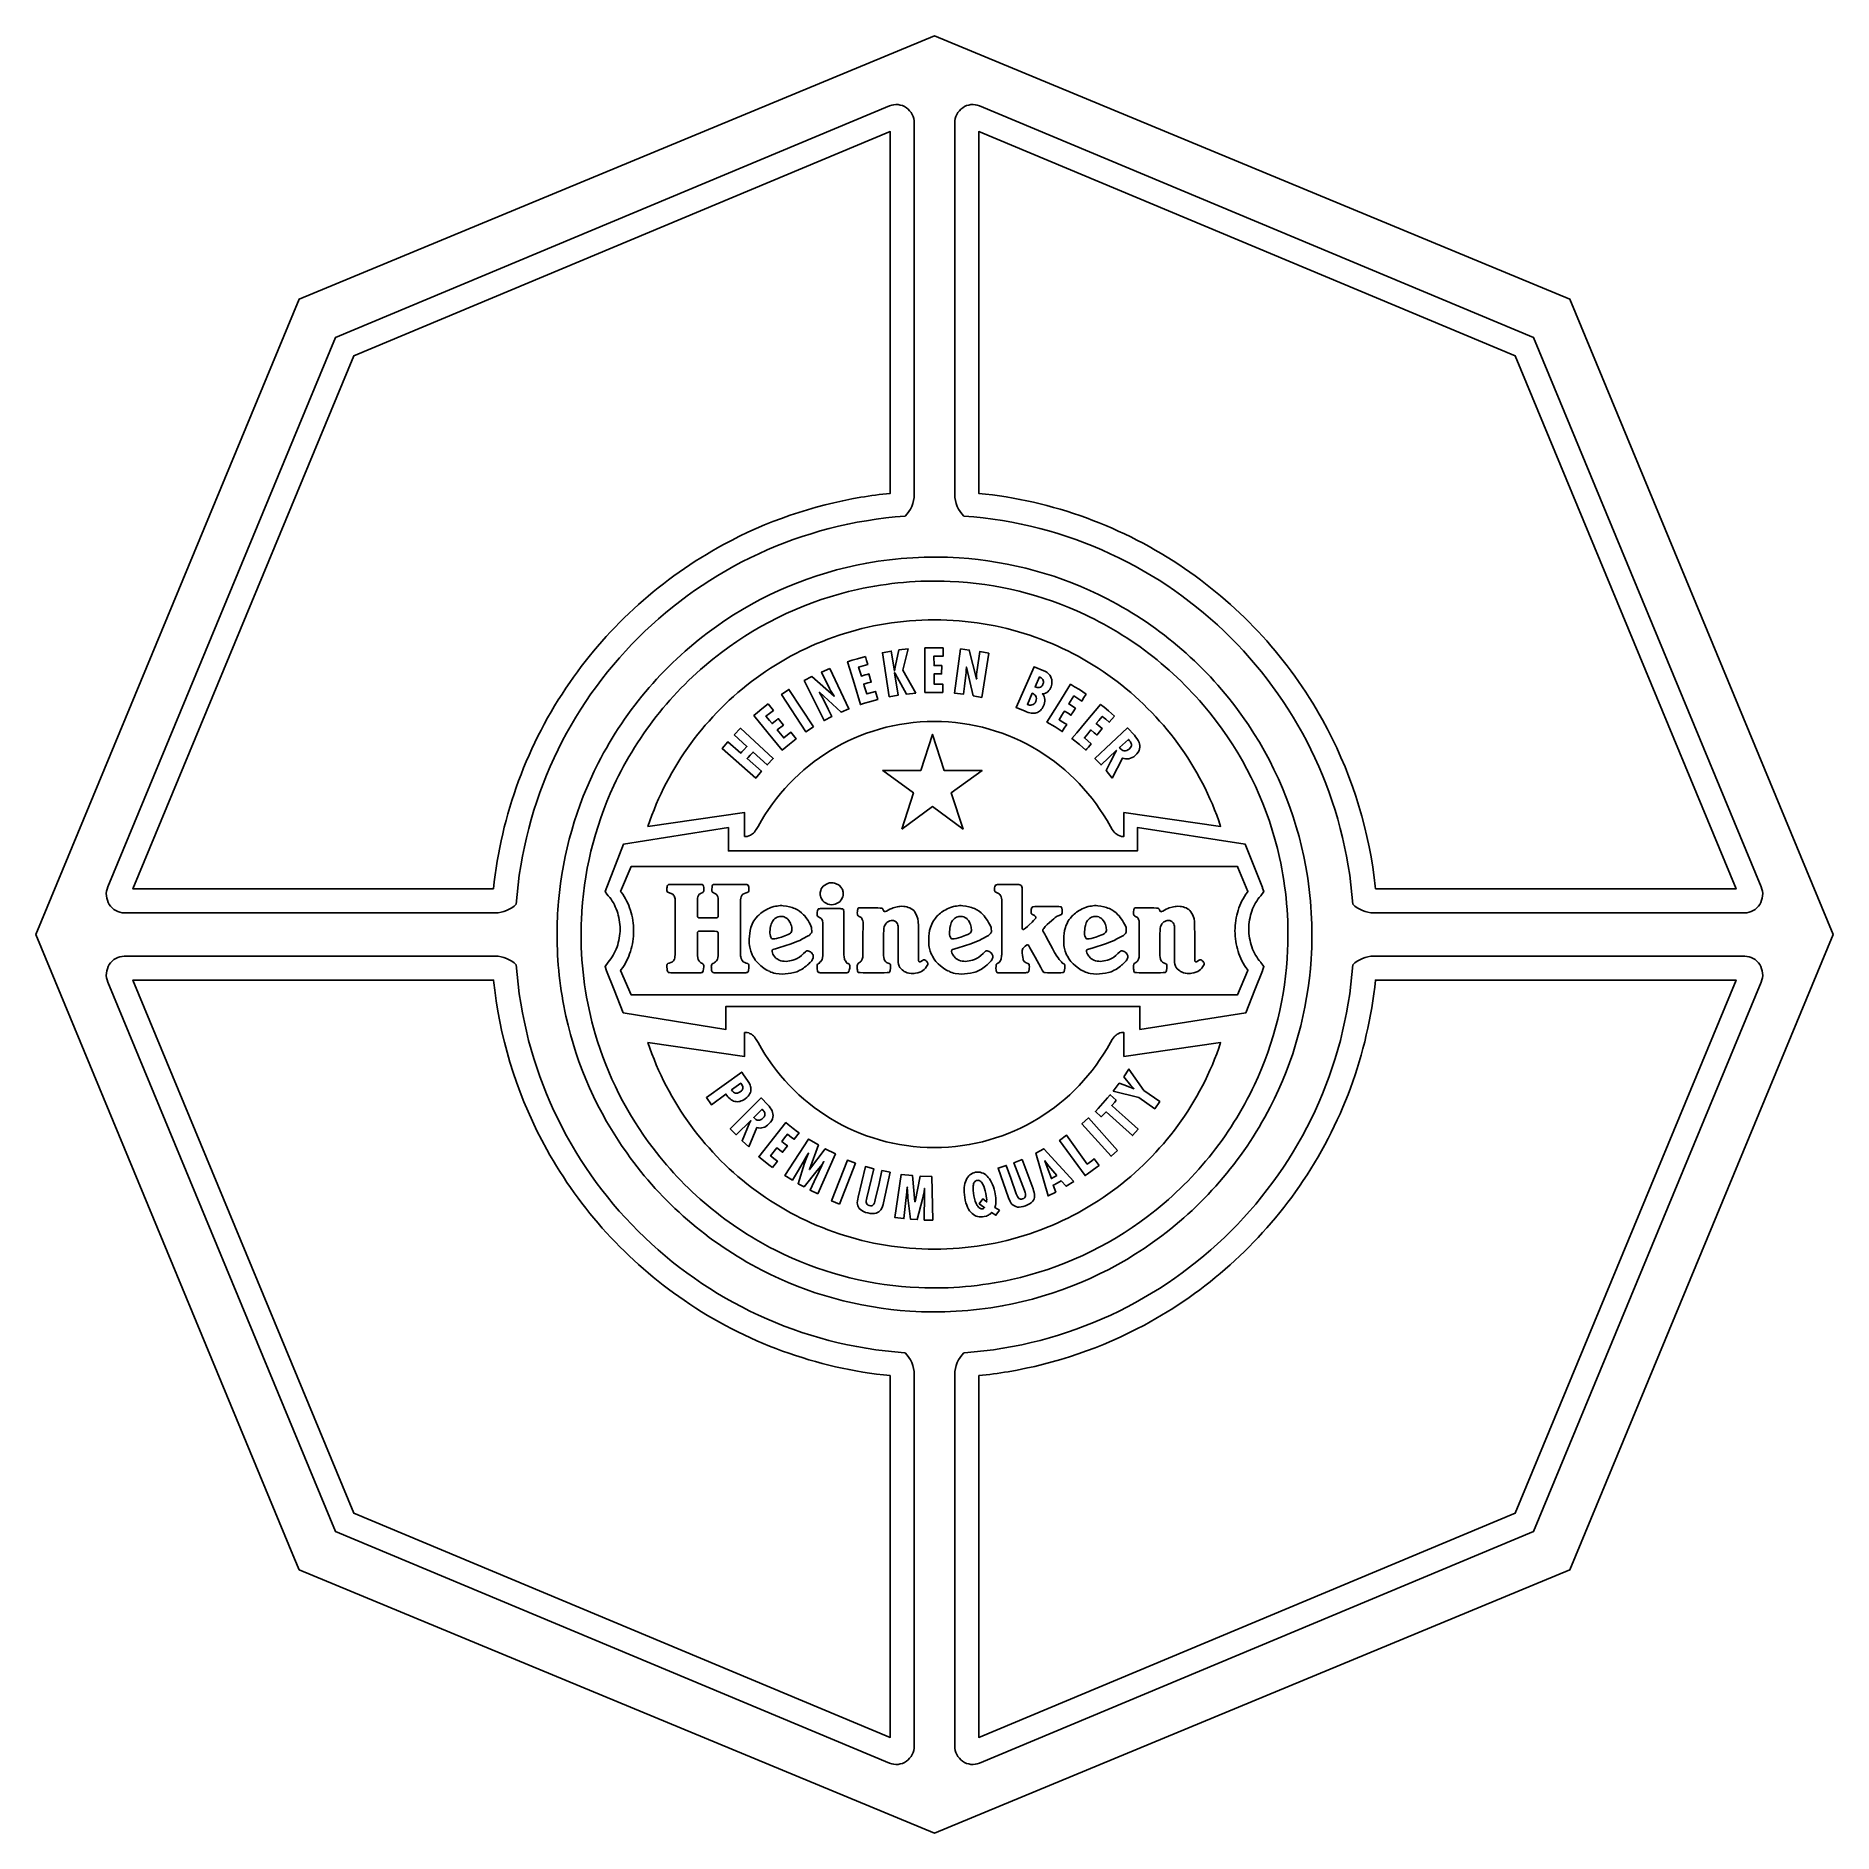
# Model space of a CAD drawing. Extents: x 0 to 300, y 0 to 300.
import ezdxf

# ---------------------------------------------------------------- set-up
doc = ezdxf.new("R2010")
doc.units = 0
doc.layers.add('Nível Padrão', color=18, linetype='CONTINUOUS')

msp = doc.modelspace()

# ---------------------------------------------------------------- linework, layer by layer
at = {"layer": 'Nível Padrão'}
for points in [[(43.93, 43.93), (43.17, 45.79), (0, 150), (43.93, 256.07), (150, 300), (256.07, 256.07), (300, 150), (256.07, 43.93), (150, 0), (43.93, 43.93)], [(149.99, 202.52), (148.95, 202.51), (147.91, 202.48), (146.88, 202.43), (145.85, 202.35), (144.83, 202.26), (143.82, 202.15), (142.81, 202.02), (141.81, 201.86), (140.82, 201.69), (139.83, 201.5), (138.85, 201.29), (137.88, 201.06), (136.91, 200.81), (135.95, 200.54), (135, 200.25), (134.06, 199.95), (133.12, 199.63), (132.2, 199.29), (131.28, 198.93), (130.37, 198.56), (129.47, 198.17), (128.58, 197.76), (127.7, 197.33), (126.83, 196.89), (125.96, 196.44), (125.11, 195.96), (124.27, 195.47), (123.44, 194.97), (122.62, 194.45), (121.81, 193.91), (121.01, 193.36), (120.22, 192.79), (119.45, 192.21), (118.68, 191.62), (117.93, 191.01), (117.19, 190.38), (116.46, 189.75), (115.74, 189.1), (115.04, 188.43), (114.35, 187.75), (113.67, 187.06), (113.01, 186.36), (112.36, 185.64), (111.72, 184.92), (111.1, 184.18), (110.49, 183.42), (109.89, 182.66), (109.31, 181.88), (108.75, 181.09), (108.2, 180.3), (107.66, 179.49), (107.14, 178.67), (106.64, 177.83), (106.15, 176.99), (105.68, 176.14), (105.22, 175.28), (104.78, 174.41), (104.35, 173.53), (103.95, 172.64), (103.56, 171.74), (103.18, 170.83), (102.83, 169.91), (102.49, 168.98), (102.17, 168.05), (118.31, 170.35), (118.31, 166.36), (118.5, 166.36), (118.71, 166.38), (118.98, 166.45), (119.28, 166.58), (119.44, 166.67), (119.6, 166.79), (119.77, 166.93), (119.93, 167.1), (120.08, 167.3), (120.24, 167.53), (120.56, 168.05), (121.11, 169.02), (121.69, 169.97), (122.3, 170.89), (122.94, 171.8), (123.61, 172.68), (124.3, 173.54), (125.02, 174.38), (125.77, 175.19), (126.55, 175.97), (127.35, 176.73), (128.17, 177.47), (129.02, 178.18), (129.89, 178.86), (130.79, 179.51), (131.7, 180.13), (132.64, 180.72), (133.6, 181.28), (134.57, 181.81), (135.57, 182.31), (136.58, 182.77), (137.62, 183.2), (138.67, 183.6), (139.74, 183.97), (140.82, 184.29), (141.92, 184.59), (143.03, 184.84), (144.16, 185.06), (145.3, 185.24), (146.45, 185.38), (147.62, 185.48), (148.8, 185.54), (149.99, 185.56), (151.17, 185.54), (152.34, 185.48), (153.51, 185.38), (154.66, 185.24), (155.79, 185.06), (156.92, 184.84), (158.03, 184.59), (159.12, 184.29), (160.21, 183.97), (161.27, 183.6), (162.32, 183.2), (163.35, 182.77), (164.37, 182.31), (165.36, 181.81), (166.34, 181.28), (167.3, 180.72), (168.23, 180.13), (169.15, 179.51), (170.04, 178.86), (170.91, 178.18), (171.76, 177.47), (172.58, 176.73), (173.38, 175.97), (174.15, 175.19), (174.9, 174.38), (175.62, 173.54), (176.32, 172.68), (176.99, 171.8), (177.62, 170.89), (178.23, 169.97), (178.81, 169.02), (179.36, 168.05), (179.68, 167.53), (179.84, 167.3), (180, 167.1), (180.16, 166.93), (180.33, 166.79), (180.49, 166.67), (180.66, 166.58), (180.96, 166.45), (181.23, 166.38), (181.44, 166.36), (181.63, 166.36), (181.63, 170.35), (197.77, 168.05), (197.45, 168.98), (197.11, 169.91), (196.76, 170.83), (196.38, 171.74), (195.99, 172.64), (195.58, 173.53), (195.16, 174.41), (194.72, 175.28), (194.26, 176.14), (193.79, 176.99), (193.3, 177.83), (192.79, 178.67), (192.27, 179.49), (191.74, 180.3), (191.18, 181.09), (190.62, 181.88), (190.04, 182.66), (189.44, 183.42), (188.84, 184.18), (188.21, 184.92), (187.58, 185.64), (186.93, 186.36), (186.26, 187.06), (185.58, 187.75), (184.89, 188.43), (184.19, 189.1), (183.48, 189.75), (182.75, 190.38), (182.01, 191.01), (181.26, 191.62), (180.49, 192.21), (179.72, 192.79), (178.93, 193.36), (178.13, 193.91), (177.32, 194.45), (176.5, 194.97), (175.67, 195.47), (174.83, 195.96), (173.98, 196.44), (173.12, 196.89), (172.25, 197.33), (171.37, 197.76), (170.48, 198.17), (169.58, 198.56), (168.67, 198.93), (167.75, 199.29), (166.83, 199.63), (165.89, 199.95), (164.95, 200.25), (164, 200.54), (163.05, 200.81), (162.08, 201.06), (161.11, 201.29), (160.13, 201.5), (159.14, 201.69), (158.15, 201.86), (157.15, 202.02), (156.14, 202.15), (155.13, 202.26), (154.11, 202.35), (153.09, 202.43), (152.06, 202.48), (151.03, 202.51), (149.99, 202.52)], [(138.48, 196.4), (137.17, 196.03), (136.26, 195.77), (135.5, 195.53), (135.89, 194.29), (136.59, 191.93), (137.63, 188.39), (138.34, 188.62), (139.14, 188.86), (140.52, 189.23), (140.14, 190.58), (138.68, 190.17), (138.43, 191), (138.28, 191.52), (138.19, 191.8), (138.87, 192), (139.44, 192.15), (139.06, 193.49), (138.77, 193.42), (138.43, 193.33), (137.81, 193.14), (137.61, 193.79), (137.34, 194.65), (138.09, 194.86), (138.86, 195.09), (138.67, 195.73), (138.48, 196.4)], [(146.9, 190.28), (144.71, 194.13), (145.59, 197.66), (144.07, 197.51), (143.49, 194.89), (143.31, 194.01), (142.79, 197.31), (141.3, 197.04), (142.44, 189.7), (143.93, 189.93), (143.34, 193.69), (143.37, 193.69), (143.75, 192.96), (145.3, 190.14), (146.9, 190.28)], [(151.47, 197.83), (150.13, 197.85), (149.2, 197.86), (148.41, 197.83), (148.41, 190.4), (149.15, 190.41), (149.98, 190.41), (151.39, 190.4), (151.41, 191.77), (149.93, 191.8), (149.93, 193.49), (151.18, 193.49), (151.21, 194.89), (149.93, 194.89), (149.9, 196.49), (151.44, 196.46), (151.45, 197.12), (151.47, 197.83)], [(159.05, 196.96), (157.56, 197.22), (157.1, 194.19), (157.06, 193.85), (157.03, 193.43), (157.03, 193.03), (157.04, 192.7), (157.01, 192.67), (155.79, 197.48), (154.36, 197.66), (153.34, 190.28), (154.82, 190.11), (155, 191.48), (155.23, 193.28), (155.28, 193.72), (155.31, 194.15), (155.32, 194.6), (155.32, 194.63), (156.46, 189.85), (157.88, 189.58), (159.05, 196.96)], [(132.53, 194.42), (131.16, 193.81), (132.47, 191.04), (132.64, 190.73), (132.85, 190.38), (133.06, 190.05), (133.26, 189.79), (133.26, 189.76), (129.53, 193.05), (128.25, 192.38), (131.57, 185.71), (132.88, 186.41), (132.26, 187.64), (131.45, 189.23), (131.24, 189.64), (131.02, 190.01), (130.78, 190.4), (130.78, 190.43), (134.4, 187.11), (135.71, 187.66), (132.53, 194.42)], [(168.2, 188.19), (168.3, 188.42), (168.36, 188.67), (168.4, 188.94), (168.4, 189.21), (168.37, 189.48), (168.29, 189.73), (168.17, 189.96), (168.09, 190.07), (167.99, 190.17), (168.27, 190.19), (168.51, 190.27), (168.73, 190.38), (168.93, 190.53), (169.1, 190.71), (169.24, 190.92), (169.36, 191.13), (169.45, 191.36), (169.52, 191.58), (169.57, 191.79), (169.6, 192), (169.6, 192.2), (169.59, 192.4), (169.56, 192.59), (169.5, 192.78), (169.43, 192.95), (169.34, 193.12), (169.23, 193.28), (169.1, 193.44), (168.96, 193.58), (168.8, 193.71), (168.62, 193.83), (168.43, 193.94), (168.23, 194.04), (166.63, 194.71), (163.62, 187.89), (165.11, 187.28), (165.38, 187.17), (165.64, 187.08), (165.89, 187.02), (166.13, 186.97), (166.36, 186.94), (166.58, 186.94), (166.79, 186.96), (166.98, 187), (167.17, 187.07), (167.34, 187.15), (167.51, 187.27), (167.67, 187.4), (167.81, 187.56), (167.95, 187.74), (168.08, 187.95), (168.2, 188.19)], [(168.11, 191.77), (168.06, 191.65), (168, 191.55), (167.93, 191.47), (167.85, 191.39), (167.68, 191.29), (167.5, 191.23), (167.31, 191.22), (167.13, 191.23), (166.95, 191.27), (166.8, 191.33), (167.53, 192.99), (167.68, 192.92), (167.82, 192.82), (167.95, 192.7), (168.06, 192.56), (168.14, 192.39), (168.18, 192.21), (168.17, 192), (168.11, 191.77)], [(129.79, 184.66), (125.71, 190.9), (124.46, 190.08), (128.51, 183.84), (129.79, 184.66)], [(166.92, 188.91), (166.79, 188.7), (166.64, 188.53), (166.46, 188.41), (166.27, 188.34), (166.08, 188.3), (165.88, 188.31), (165.69, 188.35), (165.52, 188.42), (166.33, 190.28), (166.5, 190.2), (166.65, 190.09), (166.79, 189.95), (166.9, 189.78), (166.98, 189.6), (167.01, 189.39), (166.99, 189.16), (166.92, 188.91)], [(175.31, 190.14), (174.18, 190.88), (173.39, 191.37), (172.72, 191.77), (170.73, 188.59), (168.78, 185.45), (170.13, 184.64), (171.32, 183.87), (171.67, 184.43), (172.07, 185.04), (171.45, 185.44), (170.79, 185.85), (171.24, 186.59), (171.53, 187.04), (171.7, 187.28), (172.29, 186.93), (172.77, 186.61), (173.15, 187.17), (173.53, 187.78), (172.42, 188.48), (173.27, 189.82), (173.9, 189.42), (174.58, 188.97), (174.93, 189.56), (175.31, 190.14)], [(122.25, 188.48), (121.17, 187.65), (120.45, 187.06), (119.86, 186.55), (122.24, 183.63), (124.58, 180.78), (125.77, 181.79), (126.88, 182.68), (126.48, 183.21), (126.03, 183.76), (124.84, 182.82), (124.29, 183.48), (123.76, 184.14), (124.78, 184.95), (124.34, 185.48), (123.91, 186.03), (123.67, 185.86), (123.4, 185.63), (122.89, 185.21), (122.44, 185.74), (121.87, 186.44), (122.47, 186.91), (123.12, 187.4), (122.68, 187.93), (122.25, 188.48)], [(180.06, 186.47), (179.05, 187.34), (178.34, 187.94), (177.73, 188.42), (175.32, 185.53), (173.75, 183.65), (172.95, 182.71), (174.18, 181.7), (175.25, 180.78), (175.43, 180.97), (175.7, 181.29), (176.15, 181.83), (175.02, 182.82), (175.57, 183.48), (176.1, 184.14), (176.65, 183.68), (176.89, 183.48), (177.09, 183.29), (177.53, 183.81), (177.99, 184.37), (177, 185.21), (177.42, 185.73), (177.99, 186.41), (178.58, 185.93), (179.18, 185.42), (179.62, 185.92), (180.06, 186.47)], [(116.56, 183.35), (118.69, 181.4), (118.17, 180.84), (117.84, 180.47), (117.67, 180.29), (115.52, 182.18), (114.55, 181.05), (120.15, 176.12), (121.11, 177.26), (118.72, 179.36), (118.89, 179.56), (119.22, 179.91), (119.71, 180.46), (122.07, 178.31), (123.09, 179.39), (117.61, 184.43), (116.56, 183.35)], [(144.54, 167.61), (149.67, 171.34), (154.77, 167.61), (152.81, 173.65), (157.94, 177.38), (151.59, 177.38), (149.67, 183.41), (147.71, 177.38), (141.36, 177.38), (146.49, 173.65), (144.54, 167.61)], [(179.68, 176.12), (181.37, 179.44), (181.64, 179.36), (181.91, 179.31), (182.18, 179.3), (182.45, 179.33), (182.73, 179.41), (182.99, 179.53), (183.25, 179.68), (183.5, 179.88), (183.78, 180.17), (183.99, 180.46), (184.15, 180.74), (184.24, 181.02), (184.29, 181.29), (184.28, 181.55), (184.23, 181.81), (184.14, 182.07), (183.98, 182.39), (183.79, 182.71), (183.58, 183), (183.38, 183.26), (182.21, 184.49), (176.77, 179.39), (177.81, 178.31), (180.35, 180.7), (180.38, 180.7), (180.32, 180.62), (180.2, 180.41), (179.4, 178.81), (178.66, 177.38), (179.68, 176.12)], [(182.51, 180.96), (182.3, 180.8), (182.08, 180.7), (181.87, 180.65), (181.66, 180.66), (181.46, 180.72), (181.26, 180.83), (181.07, 180.99), (180.9, 181.19), (182.36, 182.56), (182.55, 182.35), (182.7, 182.15), (182.79, 181.97), (182.86, 181.8), (182.87, 181.71), (182.87, 181.61), (182.86, 181.51), (182.82, 181.4), (182.7, 181.19), (182.51, 180.96)], [(98, 136.92), (115.18, 134.15), (115.18, 138), (184.29, 138), (184.29, 134.15), (201.97, 136.92), (203.46, 140.77), (204.74, 143.92), (204.74, 143.96), (204.77, 144), (205, 144.64), (204.5, 145.31), (204.45, 145.37), (204.21, 145.66), (203.99, 145.95), (203.79, 146.26), (203.6, 146.57), (203.42, 146.9), (203.26, 147.23), (203.11, 147.57), (202.97, 147.92), (202.86, 148.28), (202.75, 148.64), (202.67, 149.01), (202.59, 149.38), (202.54, 149.76), (202.5, 150.14), (202.47, 150.52), (202.46, 150.91), (202.47, 151.3), (202.5, 151.69), (202.54, 152.07), (202.59, 152.45), (202.67, 152.83), (202.75, 153.2), (202.86, 153.56), (202.97, 153.92), (203.11, 154.27), (203.26, 154.61), (203.42, 154.94), (203.6, 155.26), (203.79, 155.57), (203.99, 155.88), (204.21, 156.17), (204.45, 156.45), (204.97, 157.17), (204.77, 157.76), (204.77, 157.82), (204.75, 157.82), (204.74, 157.84), (201.88, 165.07), (183.88, 167.84), (183.88, 163.96), (115.59, 163.96), (115.59, 167.84), (98.06, 165.07), (95, 157.17), (95.32, 156.74), (95.55, 156.45), (95.78, 156.17), (96, 155.88), (96.2, 155.57), (96.39, 155.26), (96.56, 154.94), (96.72, 154.61), (96.87, 154.27), (97, 153.92), (97.12, 153.56), (97.22, 153.2), (97.31, 152.83), (97.38, 152.45), (97.43, 152.07), (97.47, 151.69), (97.5, 151.3), (97.51, 150.91), (97.5, 150.52), (97.47, 150.14), (97.43, 149.76), (97.38, 149.38), (97.3, 149.01), (97.22, 148.64), (97.11, 148.28), (97, 147.92), (96.86, 147.57), (96.72, 147.23), (96.55, 146.9), (96.38, 146.57), (96.18, 146.26), (95.98, 145.95), (95.76, 145.66), (95.52, 145.37), (95, 144.64), (95.26, 143.92), (96.52, 140.77), (98, 136.92)], [(202.26, 143.86), (202.32, 144), (202.23, 144.15), (201.98, 144.5), (201.75, 144.85), (201.53, 145.22), (201.33, 145.6), (201.15, 145.98), (200.98, 146.37), (200.82, 146.77), (200.69, 147.17), (200.56, 147.58), (200.46, 148), (200.37, 148.42), (200.29, 148.84), (200.24, 149.27), (200.2, 149.71), (200.17, 150.15), (200.16, 150.59), (200.17, 151.03), (200.2, 151.48), (200.24, 151.91), (200.29, 152.35), (200.37, 152.78), (200.46, 153.2), (200.56, 153.62), (200.69, 154.03), (200.82, 154.43), (200.98, 154.83), (201.15, 155.22), (201.33, 155.61), (201.53, 155.98), (201.75, 156.35), (201.98, 156.71), (202.23, 157.06), (202.32, 157.2), (200.63, 161.19), (200.57, 161.37), (99.37, 161.37), (97.59, 157.2), (97.71, 157.06), (97.96, 156.71), (98.19, 156.35), (98.4, 155.98), (98.6, 155.61), (98.79, 155.22), (98.96, 154.83), (99.11, 154.43), (99.25, 154.03), (99.37, 153.62), (99.48, 153.2), (99.57, 152.78), (99.65, 152.35), (99.7, 151.91), (99.75, 151.48), (99.77, 151.03), (99.78, 150.59), (99.77, 150.15), (99.75, 149.71), (99.7, 149.27), (99.65, 148.84), (99.57, 148.42), (99.48, 148), (99.37, 147.58), (99.25, 147.17), (99.11, 146.77), (98.96, 146.37), (98.79, 145.98), (98.6, 145.6), (98.4, 145.22), (98.19, 144.85), (97.96, 144.5), (97.71, 144.15), (97.59, 144), (99.34, 139.95), (200.6, 139.95), (202.26, 143.86)], [(117.61, 149.87), (117.61, 146.59), (117.64, 146.45), (117.67, 146.27), (117.72, 146), (117.76, 145.87), (117.82, 145.75), (117.87, 145.66), (117.94, 145.58), (118.08, 145.46), (118.32, 145.33), (118.58, 145.22), (118.84, 145.14), (118.94, 145.02), (119.01, 144.88), (119.02, 144.72), (119, 144.45), (118.95, 144), (118.94, 143.91), (118.92, 143.83), (118.84, 143.71), (118.79, 143.68), (118.73, 143.66), (118.6, 143.65), (118.52, 143.62), (113.18, 143.62), (113.08, 143.63), (113.01, 143.65), (112.93, 143.71), (112.87, 143.79), (112.83, 143.89), (112.79, 144.01), (112.76, 144.26), (112.75, 144.5), (112.73, 144.66), (112.75, 144.84), (112.81, 145), (112.86, 145.08), (112.92, 145.14), (113.01, 145.17), (113.16, 145.24), (113.27, 145.31), (113.45, 145.46), (113.6, 145.59), (113.71, 145.75), (113.77, 145.9), (113.82, 146.09), (113.88, 146.48), (113.9, 146.81), (113.91, 147.51), (113.91, 149.1), (113.91, 149.71), (113.88, 150.3), (113.85, 150.4), (113.82, 150.45), (113.8, 150.47), (113.72, 150.5), (113.59, 150.52), (113.25, 150.55), (112.43, 150.56), (110.62, 150.56), (110.55, 150.5), (110.45, 150.41), (110.43, 150.34), (110.42, 150.22), (110.42, 150), (110.42, 149.01), (110.42, 147.29), (110.42, 146.91), (110.45, 146.51), (110.49, 146.12), (110.56, 145.81), (110.64, 145.68), (110.74, 145.55), (110.96, 145.32), (111.1, 145.22), (111.27, 145.14), (111.4, 145.03), (111.45, 144.96), (111.48, 144.88), (111.48, 144.63), (111.46, 144.27), (111.4, 143.92), (111.35, 143.79), (111.3, 143.71), (111.2, 143.65), (111.15, 143.64), (111.1, 143.65), (110.98, 143.62), (105.99, 143.62), (105.76, 143.63), (105.65, 143.63), (105.58, 143.65), (105.52, 143.69), (105.47, 143.74), (105.41, 143.87), (105.37, 144.03), (105.35, 144.21), (105.31, 144.58), (105.31, 144.78), (105.32, 144.9), (105.35, 144.97), (105.39, 145.02), (105.49, 145.14), (105.72, 145.22), (106.25, 145.46), (106.37, 145.55), (106.41, 145.62), (106.48, 145.69), (106.57, 145.9), (106.63, 146.12), (106.66, 146.35), (106.69, 146.59), (106.72, 146.71), (106.72, 150.72), (106.72, 150.72), (106.72, 150.72), (106.72, 155.66), (106.69, 155.95), (106.54, 156.44), (106.44, 156.57), (106.31, 156.71), (105.58, 157), (105.49, 157.04), (105.4, 157.11), (105.35, 157.2), (105.32, 157.34), (105.31, 157.52), (105.32, 157.71), (105.35, 157.9), (105.39, 158.07), (105.45, 158.2), (105.52, 158.28), (105.61, 158.33), (105.72, 158.36), (105.99, 158.37), (111.12, 158.37), (111.26, 158.35), (111.34, 158.29), (111.39, 158.19), (111.44, 158.08), (111.48, 157.86), (111.51, 157.61), (111.51, 157.37), (111.49, 157.26), (111.46, 157.17), (111.41, 157.1), (111.32, 157.03), (111.03, 156.91), (110.87, 156.81), (110.71, 156.71), (110.64, 156.62), (110.58, 156.52), (110.5, 156.29), (110.45, 156.04), (110.42, 155.77), (110.41, 154.39), (110.42, 153.46), (110.43, 153.13), (110.45, 152.98), (110.48, 152.9), (110.53, 152.84), (110.61, 152.8), (110.71, 152.77), (111.52, 152.77), (112.98, 152.77), (113.71, 152.8), (113.78, 152.84), (113.83, 152.92), (113.86, 153.02), (113.89, 153.14), (113.91, 153.39), (113.91, 153.59), (113.88, 155.86), (113.87, 156.05), (113.82, 156.3), (113.74, 156.52), (113.68, 156.6), (113.62, 156.65), (113.56, 156.73), (113.46, 156.79), (113.24, 156.91), (113.04, 157), (112.95, 157.04), (112.89, 157.08), (112.86, 157.17), (112.83, 157.26), (112.81, 157.45), (112.83, 157.65), (112.86, 157.84), (112.87, 157.96), (112.89, 158.1), (112.94, 158.22), (113.01, 158.31), (113.08, 158.34), (113.18, 158.36), (113.39, 158.37), (118.55, 158.37), (118.7, 158.35), (118.8, 158.3), (118.89, 158.21), (118.95, 158.08), (118.99, 157.89), (119.02, 157.63), (119.02, 157.39), (119.01, 157.23), (118.95, 157.15), (118.84, 157.06), (118.73, 157.01), (118.58, 156.97), (118.27, 156.83), (118.02, 156.71), (117.92, 156.62), (117.84, 156.52), (117.78, 156.41), (117.73, 156.29), (117.66, 156.04), (117.61, 155.77), (117.61, 151.44), (117.61, 149.87)], [(117.61, 149.87), (117.61, 146.59), (117.64, 146.45), (117.67, 146.27), (117.72, 146), (117.76, 145.87), (117.82, 145.75), (117.87, 145.66), (117.94, 145.58), (118.08, 145.46), (118.32, 145.33), (118.58, 145.22), (118.84, 145.14), (118.94, 145.02), (119.01, 144.88), (119.02, 144.72), (119, 144.45), (118.95, 144), (118.94, 143.91), (118.92, 143.83), (118.84, 143.71), (118.79, 143.68), (118.73, 143.66), (118.6, 143.65), (118.52, 143.62), (113.18, 143.62), (113.08, 143.63), (113.01, 143.65), (112.93, 143.71), (112.87, 143.79), (112.83, 143.89), (112.79, 144.01), (112.76, 144.26), (112.75, 144.5), (112.73, 144.66), (112.75, 144.84), (112.81, 145), (112.86, 145.08), (112.92, 145.14), (113.01, 145.17), (113.16, 145.24), (113.27, 145.31), (113.45, 145.46), (113.6, 145.59), (113.71, 145.75), (113.77, 145.9), (113.82, 146.09), (113.88, 146.48), (113.9, 146.81), (113.91, 147.51), (113.91, 149.1), (113.91, 149.71), (113.88, 150.3), (113.85, 150.4), (113.82, 150.45), (113.8, 150.47), (113.72, 150.5), (113.59, 150.52), (113.25, 150.55), (112.43, 150.56), (110.62, 150.56), (110.55, 150.5), (110.45, 150.41), (110.43, 150.34), (110.42, 150.22), (110.42, 150), (110.42, 149.01), (110.42, 147.29), (110.42, 146.91), (110.45, 146.51), (110.49, 146.12), (110.56, 145.81), (110.64, 145.68), (110.74, 145.55), (110.96, 145.32), (111.1, 145.22), (111.27, 145.14), (111.4, 145.03), (111.45, 144.96), (111.48, 144.88), (111.48, 144.63), (111.46, 144.27), (111.4, 143.92), (111.35, 143.79), (111.3, 143.71), (111.2, 143.65), (111.15, 143.64), (111.1, 143.65), (110.98, 143.62), (105.99, 143.62), (105.76, 143.63), (105.65, 143.63), (105.58, 143.65), (105.52, 143.69), (105.47, 143.74), (105.41, 143.87), (105.37, 144.03), (105.35, 144.21), (105.31, 144.58), (105.31, 144.78), (105.32, 144.9), (105.35, 144.97), (105.39, 145.02), (105.49, 145.14), (105.72, 145.22), (106.25, 145.46), (106.37, 145.55), (106.41, 145.62), (106.48, 145.69), (106.57, 145.9), (106.63, 146.12), (106.66, 146.35), (106.69, 146.59), (106.72, 146.71), (106.72, 150.72), (106.72, 155.66), (106.69, 155.95), (106.54, 156.44), (106.44, 156.57), (106.31, 156.71), (105.58, 157), (105.49, 157.04), (105.4, 157.11), (105.35, 157.2), (105.32, 157.34), (105.31, 157.52), (105.32, 157.71), (105.35, 157.9), (105.39, 158.07), (105.45, 158.2), (105.52, 158.28), (105.61, 158.33), (105.72, 158.36), (105.99, 158.37), (111.12, 158.37), (111.26, 158.35), (111.34, 158.29), (111.39, 158.19), (111.44, 158.08), (111.48, 157.86), (111.51, 157.61), (111.51, 157.37), (111.49, 157.26), (111.46, 157.17), (111.41, 157.1), (111.32, 157.03), (111.03, 156.91), (110.87, 156.81), (110.71, 156.71), (110.64, 156.62), (110.58, 156.52), (110.5, 156.29), (110.45, 156.04), (110.42, 155.77), (110.41, 154.39), (110.42, 153.46), (110.43, 153.13), (110.45, 152.98), (110.48, 152.9), (110.53, 152.84), (110.61, 152.8), (110.71, 152.77), (111.52, 152.77), (112.98, 152.77), (113.71, 152.8), (113.78, 152.84), (113.83, 152.92), (113.86, 153.02), (113.89, 153.14), (113.91, 153.39), (113.91, 153.59), (113.88, 155.86), (113.87, 156.05), (113.82, 156.3), (113.74, 156.52), (113.68, 156.6), (113.62, 156.65), (113.56, 156.73), (113.46, 156.79), (113.24, 156.91), (113.04, 157), (112.95, 157.04), (112.89, 157.08), (112.86, 157.17), (112.83, 157.26), (112.81, 157.45), (112.83, 157.65), (112.86, 157.84), (112.87, 157.96), (112.89, 158.1), (112.94, 158.22), (113.01, 158.31), (113.08, 158.34), (113.18, 158.36), (113.39, 158.37), (118.55, 158.37), (118.7, 158.35), (118.8, 158.3), (118.89, 158.21), (118.95, 158.08), (118.99, 157.89), (119.02, 157.63), (119.02, 157.39), (119.01, 157.23), (118.95, 157.15), (118.84, 157.06), (118.73, 157.01), (118.58, 156.97), (118.27, 156.83), (118.02, 156.71), (117.92, 156.62), (117.84, 156.52), (117.78, 156.41), (117.73, 156.29), (117.66, 156.04), (117.61, 155.77), (117.61, 151.44), (117.61, 149.87)], [(134.69, 156.27), (134.73, 156.53), (134.75, 156.81), (134.75, 157.09), (134.72, 157.22), (134.69, 157.35), (134.56, 157.63), (134.49, 157.75), (134.43, 157.84), (134.08, 158.22), (133.89, 158.33), (133.7, 158.43), (133.5, 158.5), (133.3, 158.56), (133.09, 158.6), (132.89, 158.62), (132.68, 158.62), (132.47, 158.6), (132.33, 158.57), (132.19, 158.52), (131.95, 158.42), (131.67, 158.25), (131.43, 158.05), (131.27, 157.82), (131.1, 157.61), (131.01, 157.32), (130.94, 157.03), (130.92, 156.73), (130.93, 156.59), (130.96, 156.44), (131.05, 156.16), (131.18, 155.88), (131.35, 155.63), (131.46, 155.52), (131.57, 155.42), (131.89, 155.22), (132.2, 155.08), (132.5, 155), (132.81, 154.97), (133.12, 155), (133.44, 155.08), (133.75, 155.21), (134.08, 155.39), (134.17, 155.46), (134.26, 155.55), (134.42, 155.77), (134.69, 156.27)], [(161.23, 150.88), (161.23, 155.77), (161.19, 156.04), (161.13, 156.28), (161.04, 156.49), (160.91, 156.68), (160.89, 156.71), (160.84, 156.75), (160.68, 156.84), (160.33, 157), (160.13, 157.14), (160.05, 157.22), (160.01, 157.32), (159.99, 157.54), (160.01, 157.78), (160.06, 158), (160.16, 158.19), (160.18, 158.25), (160.22, 158.28), (160.27, 158.3), (160.33, 158.31), (160.54, 158.34), (160.99, 158.36), (162.31, 158.37), (163.62, 158.36), (164.07, 158.34), (164.26, 158.31), (164.39, 158.22), (164.5, 158.13), (164.64, 157.78), (164.64, 156.56), (164.64, 151.23), (164.64, 150.94), (164.68, 150.87), (164.72, 150.84), (164.78, 150.83), (164.85, 150.85), (165.01, 150.93), (165.18, 151.05), (165.52, 151.34), (165.81, 151.59), (166.3, 152.06), (166.55, 152.31), (166.76, 152.55), (166.89, 152.74), (166.92, 152.81), (166.92, 152.86), (166.89, 152.93), (166.85, 152.99), (166.77, 153.12), (166.7, 153.17), (166.6, 153.22), (166.36, 153.33), (166.26, 153.38), (166.2, 153.44), (166.16, 153.5), (166.13, 153.77), (166.13, 153.95), (166.15, 154.15), (166.19, 154.33), (166.25, 154.48), (166.34, 154.59), (166.39, 154.62), (166.45, 154.64), (166.75, 154.65), (167.24, 154.66), (168.32, 154.67), (170.27, 154.67), (170.76, 154.66), (171.03, 154.64), (171.12, 154.63), (171.17, 154.61), (171.21, 154.52), (171.25, 154.4), (171.29, 154.11), (171.31, 153.82), (171.29, 153.62), (171.27, 153.47), (171.2, 153.35), (171.12, 153.31), (171.03, 153.27), (170.92, 153.25), (170.79, 153.18), (170.66, 153.13), (170.5, 153.06), (170.33, 152.95), (170.17, 152.84), (169.9, 152.62), (169.19, 152), (168.83, 151.66), (168.5, 151.32), (168.24, 151.02), (168.15, 150.9), (168.1, 150.79), (168.1, 150.63), (168.16, 150.48), (168.23, 150.35), (168.33, 150.21), (168.41, 150.06), (168.58, 149.74), (169.03, 148.87), (169.68, 147.64), (170.05, 147.01), (170.43, 146.37), (170.63, 146.08), (170.82, 145.82), (171.01, 145.6), (171.2, 145.43), (171.25, 145.35), (171.27, 145.29), (171.29, 145.25), (171.36, 145.22), (171.59, 145.13), (171.69, 145.06), (171.72, 145.01), (171.74, 144.96), (171.77, 144.84), (171.78, 144.7), (171.77, 144.39), (171.72, 144.09), (171.65, 143.83), (171.59, 143.72), (171.5, 143.65), (171.36, 143.64), (171.08, 143.62), (168.84, 143.62), (168.49, 143.63), (168.31, 143.66), (168.24, 143.68), (168.2, 143.71), (167.99, 144.03), (167.87, 144.25), (167.76, 144.5), (166.8, 146.22), (165.93, 147.79), (165.75, 148.12), (165.64, 148.26), (165.59, 148.3), (165.55, 148.31), (165.47, 148.3), (165.37, 148.24), (165.12, 148.04), (164.73, 147.67), (164.68, 147.52), (164.65, 147.34), (164.63, 147.14), (164.63, 146.93), (164.67, 146.52), (164.73, 146.19), (164.78, 145.9), (164.82, 145.78), (164.88, 145.66), (164.97, 145.51), (165.11, 145.37), (165.33, 145.25), (165.58, 145.14), (165.64, 145.13), (165.69, 145.1), (165.78, 145.02), (165.81, 144.94), (165.83, 144.84), (165.84, 144.61), (165.83, 144.4), (165.81, 144.14), (165.76, 143.9), (165.73, 143.81), (165.69, 143.74), (165.64, 143.71), (165.55, 143.65), (165.38, 143.63), (165.17, 143.62), (160.54, 143.62), (160.45, 143.65), (160.41, 143.64), (160.42, 143.66), (160.44, 143.68), (160.42, 143.71), (160.35, 143.8), (160.31, 143.94), (160.28, 144.12), (160.26, 144.32), (160.27, 144.71), (160.3, 144.99), (160.35, 145.06), (160.43, 145.12), (160.59, 145.2), (160.69, 145.25), (160.77, 145.32), (160.91, 145.52), (161, 145.64), (161.06, 145.77), (161.11, 145.92), (161.15, 146.07), (161.19, 146.27), (161.21, 146.48), (161.23, 146.59), (161.23, 146.71), (161.23, 150.6), (161.23, 150.88)], [(129.52, 150.4), (129.46, 150.29), (129.36, 150.18), (129.27, 150.05), (129.17, 149.94), (129.05, 149.85), (128.93, 149.77), (127.97, 149.25), (127.5, 149.02), (127.03, 148.82), (126.07, 148.46), (123.97, 147.76), (123.45, 147.61), (123.23, 147.56), (123.04, 147.5), (122.95, 147.43), (122.9, 147.35), (122.88, 147.25), (122.89, 147.14), (122.95, 146.92), (123.04, 146.74), (123.25, 146.4), (123.35, 146.26), (123.47, 146.13), (123.59, 146.02), (123.73, 145.92), (124.09, 145.72), (124.36, 145.63), (124.64, 145.56), (124.92, 145.53), (125.22, 145.52), (125.51, 145.54), (125.8, 145.58), (126.08, 145.64), (126.36, 145.72), (126.54, 145.77), (126.71, 145.84), (127.06, 146.01), (127.25, 146.12), (127.44, 146.24), (127.79, 146.51), (128.13, 146.81), (128.46, 147.12), (128.57, 147.2), (128.7, 147.25), (128.85, 147.25), (129, 147.22), (129.14, 147.17), (129.28, 147.1), (129.41, 147.01), (129.51, 146.92), (129.6, 146.79), (129.67, 146.67), (129.72, 146.55), (129.76, 146.43), (129.77, 146.3), (129.76, 146.17), (129.72, 146.03), (129.66, 145.9), (129.59, 145.76), (129.5, 145.61), (129.39, 145.48), (129.28, 145.37), (129.23, 145.31), (129.16, 145.25), (129.12, 145.2), (129.04, 145.14), (128.96, 145.06), (128.9, 144.99), (128.81, 144.93), (128.58, 144.73), (128.32, 144.53), (128.11, 144.38), (127.89, 144.24), (127.41, 144), (127.22, 143.89), (127.01, 143.79), (126.78, 143.71), (126.54, 143.65), (126.04, 143.54), (125.55, 143.47), (125.05, 143.42), (124.56, 143.39), (124.07, 143.42), (123.49, 143.51), (123.2, 143.57), (122.93, 143.65), (122.7, 143.73), (122.52, 143.83), (122.46, 143.86), (122.25, 143.94), (122.15, 144), (122.02, 144.06), (121.76, 144.22), (121.53, 144.38), (121.02, 144.77), (120.65, 145.08), (120.26, 145.52), (120.09, 145.73), (119.98, 145.9), (119.69, 146.38), (119.56, 146.6), (119.49, 146.77), (119.33, 147.2), (119.22, 147.64), (119.15, 147.91), (119.11, 148.19), (119.08, 148.47), (119.08, 148.75), (119.08, 149.24), (119.1, 149.72), (119.15, 150.19), (119.23, 150.66), (119.36, 151.16), (119.46, 151.46), (119.57, 151.75), (119.7, 152.02), (119.85, 152.28), (120.01, 152.53), (120.19, 152.74), (120.49, 153.09), (120.66, 153.24), (120.83, 153.38), (121.02, 153.55), (121.23, 153.71), (121.67, 154), (121.9, 154.14), (122.16, 154.28), (122.43, 154.39), (122.69, 154.49), (123.19, 154.66), (123.45, 154.72), (123.71, 154.75), (123.96, 154.79), (124.22, 154.82), (124.49, 154.82), (124.76, 154.81), (125.27, 154.75), (125.78, 154.64), (126.24, 154.5), (126.47, 154.42), (126.71, 154.32), (127.11, 154.11), (127.47, 153.88), (127.82, 153.6), (128.14, 153.3), (128.33, 153.1), (128.52, 152.86), (128.9, 152.32), (129.08, 152.03), (129.24, 151.74), (129.38, 151.45), (129.48, 151.19), (129.52, 150.4)], [(122.58, 151.04), (122.63, 151.31), (122.68, 151.53), (122.75, 151.74), (122.83, 151.95), (122.94, 152.16), (123.06, 152.35), (123.2, 152.52), (123.37, 152.68), (123.57, 152.8), (123.73, 152.87), (123.92, 152.94), (124.12, 152.99), (124.32, 153.02), (124.53, 153.02), (124.73, 153), (124.92, 152.95), (125.08, 152.86), (125.31, 152.72), (125.41, 152.65), (125.49, 152.57), (125.69, 152.33), (125.87, 152.04), (125.95, 151.88), (126.04, 151.69), (126.11, 151.47), (126.18, 151.25), (126.19, 150.66), (126.15, 150.51), (126.07, 150.35), (125.95, 150.23), (125.81, 150.12), (125.59, 150.01), (125.27, 149.88), (124.45, 149.57), (124.03, 149.44), (123.64, 149.33), (123.32, 149.26), (123.1, 149.25), (123.03, 149.26), (122.95, 149.29), (122.81, 149.36), (122.76, 149.42), (122.69, 149.53), (122.6, 149.71), (122.56, 149.98), (122.53, 150.25), (122.58, 151.04)], [(134.88, 150.66), (134.86, 146.92), (134.86, 146.63), (134.91, 146.25), (134.99, 145.87), (135.05, 145.72), (135.13, 145.6), (135.29, 145.34), (135.38, 145.24), (135.53, 145.17), (135.61, 145.14), (135.69, 145.1), (135.75, 145.04), (135.79, 144.96), (135.84, 144.86), (135.86, 144.71), (135.85, 144.55), (135.84, 144.38), (135.78, 144.04), (135.71, 143.8), (135.69, 143.75), (135.66, 143.71), (135.56, 143.65), (135.49, 143.63), (135.39, 143.62), (130.9, 143.62), (130.79, 143.65), (130.67, 143.67), (130.58, 143.71), (130.53, 143.79), (130.48, 143.92), (130.42, 144.29), (130.39, 144.66), (130.39, 144.81), (130.41, 144.9), (130.44, 145), (130.5, 145.07), (130.64, 145.17), (130.81, 145.22), (130.83, 145.25), (130.8, 145.27), (130.77, 145.3), (130.78, 145.34), (130.92, 145.41), (131.05, 145.52), (131.16, 145.66), (131.25, 145.81), (131.31, 146.13), (131.34, 146.48), (131.36, 146.59), (131.37, 146.71), (131.37, 150.45), (131.37, 151.02), (131.37, 151.64), (131.35, 152.02), (131.32, 152.21), (131.28, 152.33), (131.21, 152.49), (131.13, 152.61), (131.03, 152.71), (130.9, 152.8), (130.55, 153.01), (130.43, 153.15), (130.41, 153.23), (130.4, 153.37), (130.43, 153.74), (130.46, 153.93), (130.51, 154.1), (130.57, 154.23), (130.6, 154.27), (130.64, 154.29), (130.79, 154.31), (130.96, 154.32), (134.28, 154.32), (134.44, 154.31), (134.61, 154.29), (134.69, 154.27), (134.76, 154.23), (134.81, 154.18), (134.83, 154.11), (134.85, 153.85), (134.87, 153.26), (134.88, 151.44), (134.88, 150.66)], [(141.48, 149.74), (141.48, 149.74), (141.48, 147.09), (141.5, 146.48), (141.54, 146.18), (141.59, 145.9), (141.68, 145.7), (141.79, 145.53), (141.92, 145.4), (142.09, 145.28), (142.26, 145.21), (142.41, 145.14), (142.49, 145.11), (142.55, 145.08), (142.6, 145.04), (142.64, 144.96), (142.67, 144.87), (142.68, 144.73), (142.66, 144.36), (142.61, 143.99), (142.57, 143.84), (142.53, 143.74), (142.5, 143.7), (142.47, 143.68), (142.38, 143.65), (142.28, 143.63), (142.08, 143.63), (141.62, 143.62), (138.07, 143.62), (137.6, 143.63), (137.42, 143.65), (137.28, 143.68), (137.22, 143.75), (137.17, 143.89), (137.14, 144.08), (137.11, 144.29), (137.1, 144.7), (137.11, 144.86), (137.14, 144.96), (137.18, 145.12), (137.23, 145.18), (137.31, 145.22), (137.49, 145.33), (137.65, 145.43), (137.78, 145.57), (137.89, 145.75), (137.95, 145.89), (138, 146.06), (138.03, 146.22), (138.04, 146.36), (138.06, 149.87), (138.07, 151.44), (138.07, 151.75), (138.07, 152.04), (138.02, 152.27), (137.95, 152.51), (137.89, 152.69), (137.84, 152.77), (137.78, 152.83), (137.43, 153.03), (137.28, 153.13), (137.19, 153.18), (137.14, 153.26), (137.12, 153.37), (137.11, 153.62), (137.12, 153.82), (137.15, 154.07), (137.18, 154.19), (137.22, 154.3), (137.27, 154.38), (137.34, 154.43), (137.6, 154.43), (137.84, 154.43), (140.52, 154.43), (140.95, 154.42), (141.16, 154.4), (141.25, 154.37), (141.3, 154.35), (141.35, 154.3), (141.39, 154.22), (141.48, 154.02), (141.57, 153.85), (141.6, 153.82), (141.65, 153.81), (141.77, 153.82), (141.97, 153.91), (142.57, 154.21), (142.85, 154.34), (143.08, 154.43), (143.56, 154.57), (143.8, 154.63), (144.04, 154.67), (144.24, 154.7), (144.45, 154.71), (144.89, 154.7), (145.13, 154.66), (145.38, 154.61), (145.63, 154.53), (145.88, 154.43), (146.11, 154.31), (146.33, 154.16), (146.53, 153.99), (146.69, 153.79), (146.85, 153.5), (146.99, 153.21), (147.22, 152.6), (147.27, 152.18), (147.31, 151.44), (147.34, 149.87), (147.34, 145.84), (147.34, 145.63), (147.36, 145.55), (147.39, 145.52), (147.41, 145.48), (147.44, 145.45), (147.51, 145.43), (147.6, 145.45), (147.72, 145.51), (147.98, 145.66), (148.16, 145.75), (148.26, 145.77), (148.38, 145.75), (148.46, 145.73), (148.54, 145.68), (148.68, 145.56), (148.79, 145.4), (148.88, 145.25), (148.9, 145.13), (148.9, 145.06), (148.88, 144.99), (148.69, 144.67), (148.5, 144.4), (148.3, 144.17), (148.07, 143.99), (147.82, 143.84), (147.53, 143.72), (147.2, 143.62), (146.81, 143.53), (146.63, 143.5), (146.45, 143.49), (146.08, 143.51), (145.76, 143.54), (145.42, 143.62), (145.1, 143.74), (144.96, 143.82), (144.83, 143.91), (144.6, 144.09), (144.41, 144.29), (144.24, 144.5), (144.1, 144.73), (144.04, 144.88), (144, 145.04), (143.93, 145.34), (143.93, 146.48), (143.93, 149.91), (143.93, 151.03), (143.93, 151.37), (143.89, 151.57), (143.83, 151.77), (143.73, 151.95), (143.66, 152.03), (143.58, 152.1), (143.49, 152.18), (143.39, 152.25), (143.29, 152.29), (143.17, 152.31), (142.96, 152.34), (142.75, 152.33), (142.53, 152.28), (142.32, 152.19), (142.19, 152.11), (142.07, 152.02), (141.95, 151.91), (141.86, 151.78), (141.75, 151.62), (141.66, 151.45), (141.6, 151.27), (141.55, 151.08), (141.48, 149.74)], [(159.49, 150.4), (159.42, 150.29), (159.33, 150.18), (159.24, 150.05), (159.13, 149.94), (159.02, 149.85), (158.89, 149.77), (157.93, 149.25), (157.47, 149.02), (156.99, 148.82), (156.04, 148.46), (153.94, 147.76), (153.41, 147.61), (153.2, 147.56), (153.01, 147.5), (152.92, 147.43), (152.87, 147.35), (152.85, 147.25), (152.85, 147.14), (152.92, 146.92), (153.01, 146.74), (153.22, 146.4), (153.32, 146.26), (153.43, 146.13), (153.56, 146.02), (153.7, 145.92), (154.06, 145.72), (154.32, 145.63), (154.6, 145.56), (154.89, 145.53), (155.18, 145.52), (155.47, 145.54), (155.76, 145.58), (156.05, 145.64), (156.33, 145.72), (156.5, 145.77), (156.68, 145.84), (157.03, 146.01), (157.22, 146.12), (157.41, 146.24), (157.76, 146.51), (158.1, 146.81), (158.43, 147.12), (158.54, 147.2), (158.67, 147.25), (158.81, 147.25), (158.96, 147.22), (159.11, 147.17), (159.25, 147.1), (159.37, 147.01), (159.47, 146.92), (159.56, 146.79), (159.64, 146.67), (159.69, 146.55), (159.72, 146.43), (159.73, 146.3), (159.72, 146.17), (159.68, 146.03), (159.62, 145.9), (159.56, 145.76), (159.46, 145.61), (159.35, 145.48), (159.24, 145.37), (159.19, 145.31), (159.13, 145.25), (159.09, 145.2), (159.01, 145.14), (158.92, 145.06), (158.86, 144.99), (158.78, 144.93), (158.54, 144.73), (158.28, 144.53), (158.07, 144.38), (157.85, 144.24), (157.38, 144), (157.19, 143.89), (156.97, 143.79), (156.74, 143.71), (156.5, 143.65), (156, 143.54), (155.51, 143.47), (155.02, 143.42), (154.52, 143.39), (154.04, 143.42), (153.46, 143.51), (153.17, 143.57), (152.9, 143.65), (152.66, 143.73), (152.48, 143.83), (152.43, 143.86), (152.22, 143.94), (152.11, 144), (151.99, 144.06), (151.73, 144.22), (151.49, 144.38), (150.99, 144.77), (150.62, 145.08), (150.23, 145.52), (150.06, 145.73), (149.95, 145.9), (149.66, 146.38), (149.53, 146.6), (149.45, 146.77), (149.3, 147.2), (149.19, 147.64), (149.12, 147.91), (149.07, 148.19), (149.05, 148.47), (149.04, 148.75), (149.04, 149.24), (149.06, 149.72), (149.11, 150.19), (149.19, 150.66), (149.32, 151.16), (149.42, 151.46), (149.54, 151.75), (149.66, 152.02), (149.81, 152.28), (149.98, 152.53), (150.15, 152.74), (150.46, 153.09), (150.62, 153.24), (150.79, 153.38), (150.98, 153.55), (151.19, 153.71), (151.64, 154), (151.87, 154.14), (152.12, 154.28), (152.39, 154.39), (152.66, 154.49), (153.16, 154.66), (153.41, 154.72), (153.68, 154.75), (153.93, 154.79), (154.19, 154.82), (154.46, 154.82), (154.73, 154.81), (155.24, 154.75), (155.75, 154.64), (156.2, 154.5), (156.44, 154.42), (156.68, 154.32), (157.08, 154.11), (157.44, 153.88), (157.78, 153.6), (158.11, 153.3), (158.29, 153.1), (158.48, 152.86), (158.87, 152.32), (159.04, 152.03), (159.2, 151.74), (159.34, 151.45), (159.45, 151.19), (159.49, 150.4)], [(152.55, 151.04), (152.6, 151.31), (152.65, 151.53), (152.72, 151.74), (152.8, 151.95), (152.9, 152.16), (153.02, 152.35), (153.17, 152.52), (153.34, 152.68), (153.53, 152.8), (153.7, 152.87), (153.88, 152.94), (154.08, 152.99), (154.29, 153.02), (154.49, 153.02), (154.69, 153), (154.88, 152.95), (155.05, 152.86), (155.27, 152.72), (155.37, 152.65), (155.45, 152.57), (155.65, 152.33), (155.83, 152.04), (155.92, 151.88), (156, 151.69), (156.08, 151.47), (156.14, 151.25), (156.16, 150.66), (156.11, 150.51), (156.04, 150.35), (155.92, 150.23), (155.77, 150.12), (155.56, 150.01), (155.24, 149.88), (154.42, 149.57), (153.99, 149.44), (153.6, 149.33), (153.28, 149.26), (153.06, 149.25), (152.99, 149.26), (152.92, 149.29), (152.77, 149.36), (152.72, 149.42), (152.66, 149.53), (152.57, 149.71), (152.52, 149.98), (152.5, 150.25), (152.55, 151.04)], [(182.01, 150.4), (181.95, 150.29), (181.86, 150.18), (181.76, 150.05), (181.66, 149.94), (181.54, 149.85), (181.42, 149.77), (180.46, 149.25), (179.99, 149.02), (179.52, 148.82), (178.56, 148.46), (176.47, 147.76), (175.94, 147.61), (175.73, 147.56), (175.53, 147.5), (175.44, 147.43), (175.39, 147.35), (175.37, 147.25), (175.38, 147.14), (175.44, 146.92), (175.53, 146.74), (175.74, 146.4), (175.85, 146.26), (175.96, 146.13), (176.08, 146.02), (176.23, 145.92), (176.58, 145.72), (176.85, 145.63), (177.13, 145.56), (177.42, 145.53), (177.71, 145.52), (178, 145.54), (178.29, 145.58), (178.58, 145.64), (178.86, 145.72), (179.03, 145.77), (179.2, 145.84), (179.55, 146.01), (179.75, 146.12), (179.93, 146.24), (180.29, 146.51), (180.62, 146.81), (180.95, 147.12), (181.06, 147.2), (181.19, 147.25), (181.34, 147.25), (181.49, 147.22), (181.64, 147.17), (181.78, 147.1), (181.9, 147.01), (182, 146.92), (182.09, 146.79), (182.16, 146.67), (182.22, 146.55), (182.25, 146.43), (182.26, 146.3), (182.25, 146.17), (182.21, 146.03), (182.15, 145.9), (182.08, 145.76), (181.99, 145.61), (181.88, 145.48), (181.77, 145.37), (181.72, 145.31), (181.65, 145.25), (181.62, 145.2), (181.54, 145.14), (181.45, 145.06), (181.39, 144.99), (181.3, 144.93), (181.07, 144.73), (180.81, 144.53), (180.6, 144.38), (180.38, 144.24), (179.9, 144), (179.71, 143.89), (179.5, 143.79), (179.27, 143.71), (179.03, 143.65), (178.53, 143.54), (178.04, 143.47), (177.55, 143.42), (177.05, 143.39), (176.57, 143.42), (175.98, 143.51), (175.69, 143.57), (175.43, 143.65), (175.19, 143.73), (175.01, 143.83), (174.95, 143.86), (174.75, 143.94), (174.64, 144), (174.51, 144.06), (174.25, 144.22), (174.02, 144.38), (173.52, 144.77), (173.14, 145.08), (172.75, 145.52), (172.58, 145.73), (172.47, 145.9), (172.18, 146.38), (172.06, 146.6), (171.98, 146.77), (171.83, 147.2), (171.72, 147.64), (171.64, 147.91), (171.6, 148.19), (171.58, 148.47), (171.57, 148.75), (171.57, 149.24), (171.59, 149.72), (171.64, 150.19), (171.72, 150.66), (171.85, 151.16), (171.95, 151.46), (172.07, 151.75), (172.19, 152.02), (172.34, 152.28), (172.5, 152.53), (172.68, 152.74), (172.99, 153.09), (173.15, 153.24), (173.32, 153.38), (173.51, 153.55), (173.72, 153.71), (174.16, 154), (174.4, 154.14), (174.65, 154.28), (174.92, 154.39), (175.18, 154.49), (175.68, 154.66), (175.94, 154.72), (176.2, 154.75), (176.45, 154.79), (176.72, 154.82), (176.99, 154.82), (177.25, 154.81), (177.76, 154.75), (178.27, 154.64), (178.73, 154.5), (178.96, 154.42), (179.2, 154.32), (179.61, 154.11), (179.96, 153.88), (180.31, 153.6), (180.63, 153.3), (180.82, 153.1), (181.01, 152.86), (181.39, 152.32), (181.57, 152.03), (181.73, 151.74), (181.87, 151.45), (181.97, 151.19), (182.01, 150.4)], [(175.07, 151.04), (175.13, 151.31), (175.18, 151.53), (175.24, 151.74), (175.33, 151.95), (175.43, 152.16), (175.55, 152.35), (175.69, 152.52), (175.86, 152.68), (176.06, 152.8), (176.22, 152.87), (176.41, 152.94), (176.61, 152.99), (176.82, 153.02), (177.02, 153.02), (177.22, 153), (177.41, 152.95), (177.57, 152.86), (177.8, 152.72), (177.9, 152.65), (177.98, 152.57), (178.18, 152.33), (178.36, 152.04), (178.44, 151.88), (178.53, 151.69), (178.61, 151.47), (178.67, 151.25), (178.69, 150.66), (178.64, 150.51), (178.56, 150.35), (178.44, 150.23), (178.3, 150.12), (178.08, 150.01), (177.76, 149.88), (176.95, 149.57), (176.52, 149.44), (176.13, 149.33), (175.81, 149.26), (175.59, 149.25), (175.52, 149.26), (175.45, 149.29), (175.3, 149.36), (175.25, 149.42), (175.19, 149.53), (175.1, 149.71), (175.05, 149.98), (175.03, 150.25), (175.07, 151.04)], [(187.59, 149.74), (187.59, 149.74), (187.59, 147.09), (187.62, 146.48), (187.66, 146.18), (187.71, 145.9), (187.8, 145.7), (187.9, 145.53), (188.04, 145.4), (188.21, 145.28), (188.38, 145.21), (188.53, 145.14), (188.6, 145.11), (188.67, 145.08), (188.72, 145.04), (188.76, 144.96), (188.79, 144.87), (188.8, 144.73), (188.78, 144.36), (188.72, 143.99), (188.69, 143.84), (188.64, 143.74), (188.62, 143.7), (188.58, 143.68), (188.5, 143.65), (188.39, 143.63), (188.2, 143.63), (187.74, 143.62), (184.19, 143.62), (183.72, 143.63), (183.54, 143.65), (183.4, 143.68), (183.34, 143.75), (183.29, 143.89), (183.25, 144.08), (183.23, 144.29), (183.22, 144.7), (183.23, 144.86), (183.25, 144.96), (183.3, 145.12), (183.34, 145.18), (183.43, 145.22), (183.61, 145.33), (183.76, 145.43), (183.9, 145.57), (184.01, 145.75), (184.07, 145.89), (184.12, 146.06), (184.15, 146.22), (184.16, 146.36), (184.18, 149.87), (184.18, 151.44), (184.19, 151.75), (184.19, 152.04), (184.14, 152.27), (184.07, 152.51), (184, 152.69), (183.95, 152.77), (183.89, 152.83), (183.54, 153.03), (183.4, 153.13), (183.31, 153.18), (183.26, 153.26), (183.23, 153.37), (183.22, 153.62), (183.23, 153.82), (183.26, 154.07), (183.29, 154.19), (183.33, 154.3), (183.39, 154.38), (183.46, 154.43), (183.72, 154.43), (183.95, 154.43), (186.63, 154.43), (187.07, 154.42), (187.28, 154.4), (187.36, 154.37), (187.42, 154.35), (187.46, 154.3), (187.51, 154.22), (187.59, 154.02), (187.68, 153.85), (187.72, 153.82), (187.77, 153.81), (187.89, 153.82), (188.09, 153.91), (188.69, 154.21), (188.97, 154.34), (189.2, 154.43), (189.68, 154.57), (189.92, 154.63), (190.16, 154.67), (190.36, 154.7), (190.57, 154.71), (191, 154.7), (191.25, 154.66), (191.5, 154.61), (191.75, 154.53), (191.99, 154.43), (192.23, 154.31), (192.45, 154.16), (192.64, 153.99), (192.81, 153.79), (192.97, 153.5), (193.11, 153.21), (193.34, 152.6), (193.38, 152.18), (193.42, 151.44), (193.45, 149.87), (193.45, 145.84), (193.45, 145.63), (193.48, 145.55), (193.51, 145.52), (193.52, 145.48), (193.56, 145.45), (193.63, 145.43), (193.72, 145.45), (193.84, 145.51), (194.09, 145.66), (194.28, 145.75), (194.38, 145.77), (194.5, 145.75), (194.58, 145.73), (194.65, 145.68), (194.79, 145.56), (194.91, 145.4), (195, 145.25), (195.02, 145.13), (195.02, 145.06), (195, 144.99), (194.81, 144.67), (194.62, 144.4), (194.42, 144.17), (194.19, 143.99), (193.94, 143.84), (193.65, 143.72), (193.31, 143.62), (192.93, 143.53), (192.75, 143.5), (192.56, 143.49), (192.2, 143.51), (191.88, 143.54), (191.54, 143.62), (191.22, 143.74), (191.08, 143.82), (190.95, 143.91), (190.72, 144.09), (190.53, 144.29), (190.36, 144.5), (190.22, 144.73), (190.16, 144.88), (190.12, 145.04), (190.04, 145.34), (190.04, 146.48), (190.04, 149.91), (190.04, 151.03), (190.04, 151.37), (190.01, 151.57), (189.94, 151.77), (189.84, 151.95), (189.77, 152.03), (189.69, 152.1), (189.6, 152.18), (189.51, 152.25), (189.41, 152.29), (189.28, 152.31), (189.08, 152.34), (188.86, 152.33), (188.65, 152.28), (188.44, 152.19), (188.31, 152.11), (188.18, 152.02), (188.07, 151.91), (187.97, 151.78), (187.87, 151.62), (187.78, 151.45), (187.72, 151.27), (187.67, 151.08), (187.59, 149.74)], [(149.99, 97.48), (151.03, 97.49), (152.06, 97.52), (153.09, 97.57), (154.11, 97.65), (155.13, 97.74), (156.14, 97.85), (157.15, 97.98), (158.15, 98.14), (159.14, 98.31), (160.13, 98.5), (161.11, 98.71), (162.08, 98.94), (163.05, 99.19), (164, 99.46), (164.95, 99.75), (165.89, 100.05), (166.83, 100.37), (167.75, 100.71), (168.67, 101.07), (169.58, 101.44), (170.48, 101.83), (171.37, 102.24), (172.25, 102.67), (173.12, 103.11), (173.98, 103.56), (174.83, 104.04), (175.67, 104.53), (176.5, 105.03), (177.32, 105.55), (178.13, 106.09), (178.93, 106.64), (179.72, 107.21), (180.49, 107.79), (181.26, 108.38), (182.01, 108.99), (182.75, 109.61), (183.48, 110.25), (184.19, 110.9), (184.89, 111.57), (185.58, 112.24), (186.26, 112.94), (186.93, 113.64), (187.58, 114.36), (188.21, 115.08), (188.84, 115.82), (189.44, 116.58), (190.04, 117.34), (190.62, 118.12), (191.18, 118.91), (191.74, 119.7), (192.27, 120.51), (192.79, 121.33), (193.3, 122.17), (193.79, 123.01), (194.26, 123.86), (194.72, 124.72), (195.16, 125.59), (195.58, 126.47), (195.99, 127.36), (196.38, 128.26), (196.76, 129.17), (197.11, 130.09), (197.45, 131.01), (197.77, 131.95), (181.63, 129.65), (181.63, 133.64), (181.44, 133.65), (181.23, 133.62), (180.96, 133.56), (180.66, 133.43), (180.49, 133.34), (180.33, 133.22), (180.16, 133.08), (180, 132.91), (179.84, 132.71), (179.68, 132.47), (179.36, 131.95), (178.81, 130.98), (178.23, 130.03), (177.62, 129.11), (176.99, 128.2), (176.32, 127.32), (175.62, 126.46), (174.9, 125.62), (174.15, 124.81), (173.38, 124.03), (172.58, 123.26), (171.76, 122.53), (170.91, 121.82), (170.04, 121.14), (169.15, 120.49), (168.23, 119.87), (167.3, 119.28), (166.34, 118.72), (165.36, 118.19), (164.37, 117.69), (163.35, 117.23), (162.32, 116.8), (161.27, 116.4), (160.21, 116.03), (159.12, 115.71), (158.03, 115.41), (156.92, 115.16), (155.79, 114.94), (154.66, 114.76), (153.51, 114.62), (152.34, 114.52), (151.17, 114.46), (149.99, 114.44), (148.8, 114.46), (147.62, 114.52), (146.45, 114.62), (145.3, 114.76), (144.16, 114.94), (143.03, 115.16), (141.92, 115.41), (140.82, 115.71), (139.74, 116.03), (138.67, 116.4), (137.62, 116.8), (136.58, 117.23), (135.57, 117.69), (134.57, 118.19), (133.6, 118.72), (132.64, 119.28), (131.7, 119.87), (130.79, 120.49), (129.89, 121.14), (129.02, 121.82), (128.17, 122.53), (127.35, 123.26), (126.55, 124.03), (125.77, 124.81), (125.02, 125.62), (124.3, 126.46), (123.61, 127.32), (122.94, 128.2), (122.3, 129.11), (121.69, 130.03), (121.11, 130.98), (120.56, 131.95), (120.24, 132.47), (120.08, 132.71), (119.93, 132.91), (119.77, 133.08), (119.6, 133.22), (119.44, 133.34), (119.28, 133.43), (119.13, 133.5), (118.98, 133.56), (118.71, 133.62), (118.5, 133.65), (118.31, 133.64), (118.31, 129.65), (102.17, 131.95), (102.49, 131.01), (102.83, 130.09), (103.18, 129.17), (103.56, 128.26), (103.95, 127.36), (104.35, 126.47), (104.78, 125.59), (105.22, 124.72), (105.68, 123.86), (106.15, 123.01), (106.64, 122.17), (107.14, 121.33), (107.66, 120.51), (108.2, 119.7), (108.75, 118.91), (109.31, 118.12), (109.89, 117.34), (110.49, 116.58), (111.1, 115.82), (111.72, 115.08), (112.36, 114.36), (113.01, 113.64), (113.67, 112.94), (114.35, 112.24), (115.04, 111.57), (115.74, 110.9), (116.46, 110.25), (117.19, 109.61), (117.93, 108.99), (118.68, 108.38), (119.45, 107.79), (120.22, 107.21), (121.01, 106.64), (121.81, 106.09), (122.62, 105.55), (123.44, 105.03), (124.27, 104.53), (125.11, 104.04), (125.96, 103.56), (126.83, 103.11), (127.7, 102.67), (128.58, 102.24), (129.47, 101.83), (130.37, 101.44), (131.28, 101.07), (132.2, 100.71), (133.12, 100.37), (134.06, 100.05), (135, 99.75), (135.95, 99.46), (136.91, 99.19), (137.88, 98.94), (138.85, 98.71), (139.83, 98.5), (140.82, 98.31), (141.81, 98.14), (142.81, 97.98), (143.82, 97.85), (144.83, 97.74), (145.85, 97.65), (146.88, 97.57), (147.91, 97.52), (148.95, 97.49), (149.99, 97.48)], [(118.4, 122.57), (118.66, 122.78), (118.87, 123), (119.04, 123.21), (119.17, 123.43), (119.27, 123.64), (119.33, 123.85), (119.36, 124.05), (119.36, 124.26), (119.34, 124.45), (119.3, 124.64), (119.24, 124.83), (119.17, 125), (119, 125.32), (118.81, 125.6), (118.13, 126.56), (117.82, 127.02), (111.93, 122.77), (112.75, 121.58), (115.19, 123.35), (115.35, 123.11), (115.51, 122.9), (115.69, 122.71), (115.87, 122.55), (116.06, 122.41), (116.26, 122.29), (116.46, 122.2), (116.67, 122.14), (116.88, 122.1), (117.09, 122.09), (117.31, 122.1), (117.53, 122.14), (117.75, 122.21), (117.97, 122.3), (118.19, 122.42), (118.4, 122.57)], [(181.6, 126.24), (182.8, 124.81), (183.29, 124.29), (183.26, 124.26), (183.04, 124.35), (182.59, 124.52), (181.59, 124.88), (180.85, 125.16), (179.85, 123.85), (184.11, 122.8), (186.76, 120.91), (187.61, 122.1), (184.92, 123.97), (182.45, 127.52), (181.6, 126.24)], [(117.56, 123.73), (117.34, 123.6), (117.14, 123.52), (116.95, 123.49), (116.76, 123.51), (116.59, 123.58), (116.43, 123.7), (116.27, 123.85), (116.13, 124.05), (117.67, 125.16), (117.82, 124.95), (117.92, 124.78), (117.98, 124.64), (117.99, 124.49), (117.99, 124.3), (117.97, 124.2), (117.93, 124.11), (117.87, 124.02), (117.79, 123.92), (117.56, 123.73)], [(180.32, 122.33), (179.33, 123.24), (178.9, 122.73), (178.51, 122.28), (178.11, 121.84), (177.71, 121.39), (177.3, 120.95), (176.85, 120.47), (177.84, 119.57), (178.15, 119.87), (178.63, 120.38), (180.86, 118.38), (183.03, 116.42), (183.99, 117.5), (181.85, 119.43), (180.34, 120.78), (179.59, 121.43), (180.08, 122.02), (180.32, 122.33)], [(118.98, 114.58), (120.35, 117.76), (120.61, 117.7), (120.87, 117.68), (121.13, 117.7), (121.39, 117.76), (121.65, 117.85), (121.9, 117.99), (122.14, 118.16), (122.36, 118.37), (122.62, 118.67), (122.82, 118.96), (122.95, 119.24), (123.03, 119.52), (123.06, 119.78), (123.04, 120.05), (122.98, 120.3), (122.89, 120.56), (122.75, 120.84), (122.58, 121.09), (122.4, 121.33), (122.19, 121.55), (121.08, 122.71), (115.89, 117.58), (116.88, 116.56), (119.33, 118.95), (119.33, 118.92), (119.19, 118.66), (117.88, 115.57), (118.98, 114.58)], [(121.34, 119.36), (121.15, 119.19), (120.96, 119.07), (120.76, 119), (120.56, 118.99), (120.37, 119.03), (120.18, 119.12), (120, 119.26), (119.83, 119.45), (120.47, 120.09), (121.23, 120.82), (121.41, 120.64), (121.53, 120.49), (121.61, 120.35), (121.66, 120.21), (121.68, 120.01), (121.67, 119.91), (121.65, 119.81), (121.6, 119.7), (121.54, 119.59), (121.34, 119.36)], [(122.97, 111.11), (123.42, 111.67), (123.79, 112.16), (123.39, 112.46), (122.63, 113.07), (123.67, 114.38), (124.64, 113.65), (125.45, 114.73), (125.08, 115), (124.52, 115.46), (124.97, 116.05), (125.45, 116.65), (125.78, 116.38), (126.15, 116.11), (126.59, 115.81), (127.4, 116.88), (127.13, 117.08), (126.38, 117.64), (125.56, 118.3), (125.19, 118.6), (120.67, 112.89), (121.74, 112.04), (122.37, 111.55), (122.97, 111.11)], [(180.55, 113.97), (175.69, 119.39), (174.61, 118.4), (179.48, 112.98), (180.55, 113.97)], [(130.52, 106.69), (133.47, 113.36), (131.75, 114.23), (129.15, 110.77), (129.12, 110.77), (130.61, 114.87), (128.98, 115.86), (124.99, 109.77), (126.27, 108.99), (127.12, 110.39), (128.07, 111.99), (128.31, 112.37), (128.6, 112.88), (128.95, 113.5), (128.98, 113.48), (128.8, 113.1), (128.58, 112.54), (128.31, 111.81), (127.23, 108.4), (128.22, 107.88), (130.43, 110.59), (131.22, 111.61), (131.51, 112.08), (131.54, 112.08), (131.21, 111.43), (130.76, 110.5), (129.92, 108.77), (129.24, 107.33), (130.52, 106.69)], [(173.27, 108.75), (168.26, 114.23), (166.92, 113.5), (168.96, 106.37), (170.24, 107.01), (169.83, 108.17), (170.06, 108.28), (170.27, 108.38), (170.47, 108.49), (171.14, 108.87), (171.96, 107.97), (173.27, 108.75)], [(177.49, 111.46), (176.68, 112.54), (176.27, 112.23), (175.51, 111.67), (172.04, 116.48), (170.88, 115.63), (175.13, 109.75), (175.49, 109.99), (176.33, 110.59), (177.15, 111.2), (177.49, 111.46)], [(134.16, 105), (136.79, 111.81), (135.45, 112.31), (132.82, 105.52), (134.16, 105)], [(142.61, 110.3), (141.22, 110.59), (140.74, 108.46), (140.11, 105.69), (140.04, 105.41), (139.96, 105.18), (139.86, 105), (139.76, 104.87), (139.63, 104.78), (139.48, 104.73), (139.31, 104.73), (139.12, 104.76), (138.93, 104.81), (138.8, 104.9), (138.7, 105.01), (138.64, 105.16), (138.61, 105.34), (138.61, 105.55), (138.64, 105.78), (138.68, 106.04), (139.85, 110.88), (138.48, 111.26), (137.25, 106.13), (137.18, 105.81), (137.13, 105.52), (137.11, 105.23), (137.14, 104.97), (137.2, 104.71), (137.3, 104.48), (137.45, 104.27), (137.64, 104.07), (137.87, 103.9), (138.15, 103.75), (138.48, 103.62), (138.86, 103.51), (139.27, 103.44), (139.64, 103.41), (139.97, 103.42), (140.25, 103.48), (140.5, 103.58), (140.72, 103.71), (140.89, 103.87), (141.04, 104.06), (141.2, 104.32), (141.31, 104.6), (141.41, 104.9), (141.48, 105.2), (142.61, 110.3)], [(164.64, 112.46), (163.27, 111.9), (165.02, 107.24), (165.12, 106.95), (165.17, 106.71), (165.2, 106.5), (165.18, 106.33), (165.12, 106.18), (165.03, 106.06), (164.89, 105.95), (164.7, 105.87), (164.53, 105.82), (164.37, 105.82), (164.22, 105.86), (164.09, 105.95), (163.97, 106.09), (163.86, 106.26), (163.75, 106.47), (163.65, 106.71), (162.74, 109.34), (161.99, 111.44), (160.62, 111), (162.37, 106.02), (162.63, 105.44), (162.76, 105.2), (162.92, 105), (163.12, 104.82), (163.34, 104.68), (163.58, 104.57), (163.84, 104.51), (164.13, 104.49), (164.44, 104.52), (164.79, 104.59), (165.17, 104.7), (165.55, 104.87), (165.87, 105.04), (166.14, 105.23), (166.34, 105.43), (166.5, 105.65), (166.61, 105.87), (166.68, 106.1), (166.71, 106.34), (166.69, 106.64), (166.64, 106.95), (166.55, 107.25), (166.45, 107.56), (164.64, 112.46)], [(170.41, 109.77), (170.23, 109.66), (169.92, 109.48), (169.51, 109.25), (168.81, 111.17), (168.4, 112.22), (168.43, 112.22), (169.1, 111.35), (170.41, 109.77)], [(149.72, 102.31), (149.55, 109.6), (147.63, 109.66), (146.75, 105.4), (146.72, 105.4), (146.34, 109.75), (144.45, 109.95), (143.4, 102.75), (144.89, 102.58), (145.27, 106.07), (145.31, 106.52), (145.36, 107.1), (145.41, 107.82), (145.47, 107.82), (145.46, 107.65), (145.46, 107.5), (145.47, 107.39), (145.56, 106.02), (146.02, 102.46), (147.13, 102.4), (147.98, 105.81), (148.17, 106.57), (148.27, 107.06), (148.33, 107.62), (148.35, 107.62), (148.33, 105.84), (148.31, 105.12), (148.3, 103.94), (148.3, 102.34), (149.72, 102.31)], [(160.86, 103.98), (160.07, 104.44), (160.16, 104.74), (160.22, 105.04), (160.25, 105.37), (160.25, 105.7), (160.24, 106.04), (160.2, 106.38), (160.14, 106.72), (160.07, 107.06), (159.96, 107.5), (159.83, 107.9), (159.69, 108.27), (159.53, 108.61), (159.36, 108.93), (159.18, 109.21), (158.98, 109.46), (158.78, 109.68), (158.56, 109.86), (158.34, 110.02), (158.11, 110.15), (157.86, 110.24), (157.62, 110.3), (157.36, 110.33), (157.1, 110.33), (156.83, 110.3), (156.58, 110.23), (156.34, 110.14), (156.12, 110.01), (155.91, 109.86), (155.72, 109.69), (155.55, 109.49), (155.4, 109.26), (155.27, 109.01), (155.16, 108.73), (155.07, 108.43), (155.01, 108.1), (154.97, 107.75), (154.95, 107.37), (154.96, 106.97), (154.99, 106.55), (155.06, 106.1), (155.14, 105.64), (155.25, 105.22), (155.37, 104.83), (155.52, 104.48), (155.68, 104.16), (155.86, 103.88), (156.06, 103.64), (156.27, 103.43), (156.49, 103.25), (156.73, 103.11), (156.97, 103), (157.22, 102.91), (157.48, 102.87), (157.75, 102.85), (158.02, 102.86), (158.29, 102.9), (158.66, 103), (158.83, 103.07), (158.99, 103.15), (159.14, 103.24), (159.27, 103.34), (159.4, 103.46), (159.52, 103.6), (160.24, 103.13), (160.86, 103.98)], [(158.55, 106.77), (158.69, 106), (158.71, 105.77), (158.7, 105.52), (158.7, 105.43), (158.73, 105.32), (158.7, 105.37), (158.67, 105.41), (158.58, 105.46), (158.06, 105.87), (157.48, 105.05), (158.23, 104.47), (158.3, 104.43), (158.35, 104.41), (158.3, 104.37), (158.26, 104.33), (158.16, 104.26), (158.06, 104.21), (157.92, 104.2), (157.79, 104.22), (157.66, 104.26), (157.54, 104.32), (157.42, 104.41), (157.32, 104.51), (157.21, 104.64), (157.12, 104.78), (156.95, 105.11), (156.8, 105.5), (156.67, 105.93), (156.57, 106.39), (156.5, 106.82), (156.46, 107.24), (156.44, 107.65), (156.46, 108.04), (156.49, 108.21), (156.53, 108.38), (156.59, 108.52), (156.65, 108.65), (156.74, 108.76), (156.84, 108.85), (156.96, 108.92), (157.1, 108.96), (157.24, 108.97), (157.38, 108.96), (157.51, 108.92), (157.63, 108.85), (157.74, 108.75), (157.85, 108.64), (157.95, 108.5), (158.04, 108.35), (158.21, 108), (158.35, 107.61), (158.46, 107.19), (158.55, 106.77)]]:
    msp.add_lwpolyline(points, close=True, dxfattribs=at)
for points in [[(80.18, 155.07, -0.197486), (76.66, 153.62), (14.75, 153.62), (14.38, 153.64), (14.01, 153.72), (13.66, 153.83), (13.33, 153.99), (13.02, 154.19), (12.73, 154.43), (12.47, 154.71), (12.25, 155.02), (12.06, 155.35), (11.92, 155.71), (11.82, 156.07), (11.76, 156.45), (11.75, 156.83), (11.79, 157.21), (11.87, 157.58), (12, 157.95), (49.98, 249.66), (142.49, 288.33), (142.85, 288.45), (143.21, 288.52), (143.57, 288.55), (143.93, 288.54), (144.29, 288.47), (144.64, 288.37), (144.98, 288.22), (145.3, 288.02), (145.59, 287.79), (145.85, 287.52), (146.08, 287.23), (146.27, 286.91), (146.42, 286.56), (146.53, 286.2), (146.59, 285.83), (146.62, 285.45), (146.62, 223.43, -0.204006), (145.08, 219.83), (143.46, 219.7), (141.85, 219.53), (140.25, 219.32), (138.66, 219.08), (137.09, 218.81), (135.52, 218.5), (133.97, 218.15), (132.43, 217.77), (130.91, 217.36), (129.4, 216.91), (127.9, 216.44), (126.42, 215.92), (124.95, 215.38), (123.5, 214.81), (122.07, 214.2), (120.65, 213.56), (119.25, 212.9), (117.86, 212.2), (116.5, 211.47), (115.15, 210.72), (113.82, 209.93), (112.51, 209.12), (111.22, 208.28), (109.95, 207.41), (108.7, 206.52), (107.47, 205.6), (106.26, 204.65), (105.07, 203.68), (103.91, 202.68), (102.76, 201.66), (101.64, 200.61), (100.55, 199.54), (99.47, 198.44), (98.42, 197.32), (97.4, 196.18), (96.4, 195.02), (95.42, 193.84), (94.47, 192.63), (93.55, 191.4), (92.65, 190.15), (91.79, 188.88), (90.94, 187.59), (90.13, 186.29), (89.34, 184.96), (88.58, 183.61), (87.86, 182.25), (87.16, 180.87), (86.49, 179.47), (85.85, 178.05), (85.24, 176.62), (84.66, 175.17), (84.12, 173.71), (83.6, 172.23), (83.12, 170.73), (82.67, 169.22), (82.26, 167.7), (81.88, 166.16), (81.53, 164.62), (81.22, 163.05), (80.94, 161.48), (80.69, 159.89), (80.49, 158.29), (80.32, 156.69), (80.18, 155.07), (80.18, 155.07)], [(219.82, 155.07), (219.68, 156.69), (219.51, 158.3), (219.31, 159.89), (219.06, 161.48), (218.78, 163.05), (218.47, 164.62), (218.12, 166.17), (217.74, 167.7), (217.33, 169.23), (216.88, 170.74), (216.4, 172.23), (215.88, 173.71), (215.34, 175.18), (214.76, 176.62), (214.15, 178.06), (213.51, 179.47), (212.84, 180.87), (212.14, 182.25), (211.41, 183.62), (210.66, 184.96), (209.87, 186.29), (209.05, 187.6), (208.21, 188.89), (207.34, 190.16), (206.45, 191.41), (205.52, 192.64), (204.57, 193.84), (203.6, 195.03), (202.6, 196.19), (201.57, 197.33), (200.52, 198.45), (199.45, 199.55), (198.35, 200.62), (197.23, 201.67), (196.09, 202.69), (194.92, 203.69), (193.73, 204.66), (192.53, 205.61), (191.3, 206.53), (190.05, 207.42), (188.77, 208.29), (187.48, 209.13), (186.17, 209.94), (184.84, 210.73), (183.5, 211.48), (182.13, 212.21), (180.75, 212.9), (179.35, 213.57), (177.93, 214.21), (176.49, 214.81), (175.04, 215.39), (173.58, 215.93), (172.1, 216.44), (170.6, 216.92), (169.09, 217.37), (167.56, 217.78), (166.03, 218.16), (164.48, 218.5), (162.91, 218.81), (161.34, 219.09), (159.75, 219.33), (158.15, 219.53), (156.54, 219.7), (154.92, 219.83, -0.203998), (153.38, 223.43), (153.38, 285.45), (153.41, 285.83), (153.47, 286.2), (153.58, 286.56), (153.73, 286.91), (153.92, 287.23), (154.15, 287.52), (154.41, 287.79), (154.71, 288.02), (155.02, 288.22), (155.36, 288.37), (155.71, 288.47), (156.07, 288.54), (156.43, 288.55), (156.79, 288.52), (157.15, 288.45), (157.51, 288.33), (250.02, 249.66), (288.01, 157.95), (288.13, 157.58), (288.21, 157.21), (288.25, 156.83), (288.24, 156.45), (288.18, 156.07), (288.08, 155.71), (287.94, 155.35), (287.75, 155.02), (287.53, 154.71), (287.27, 154.43), (286.98, 154.19), (286.67, 153.99), (286.34, 153.83), (285.99, 153.72), (285.62, 153.64), (285.25, 153.62), (223.34, 153.62, -0.197486), (219.82, 155.07), (219.82, 155.07)], [(76.39, 157.62, -0.12671), (89.12, 192.07, -0.117517), (114.75, 215.08, -0.082896), (137.69, 222.98, -0.016861), (142.62, 223.64), (142.62, 284.04), (53.05, 246.6), (16.19, 157.62), (76.39, 157.62)], [(223.61, 157.62), (283.81, 157.62), (246.95, 246.6), (157.38, 284.04), (157.38, 223.64, -0.126175), (191.75, 211.1, -0.116618), (214.77, 185.82, -0.094986), (223.4, 159.49, -0.006378), (223.61, 157.62)], [(87, 150, 0.054318), (88.47, 136.39, 0.101067), (98.67, 113.47, 0.119297), (121.17, 93.97, 0.103493), (145.91, 87.13, 0.060839), (161.31, 88.01, 0.109943), (186.41, 98.58, 0.119927), (206.03, 121.17, 0.103493), (212.87, 145.91, 0.060839), (211.99, 161.31, 0.109943), (201.42, 186.41, 0.119927), (178.83, 206.03, 0.103493), (154.09, 212.87, 0.060839), (138.69, 211.99, 0.109877), (113.61, 201.43, 0.120973), (93.86, 178.61, 0.096754), (87.24, 155.52, 0.021823), (87, 150)], [(91, 150, 0.071455), (93.36, 133.41, 0.091783), (103.02, 114.31, 0.120741), (124.93, 96.58, 0.099438), (147.4, 91.06, 0.065578), (162.84, 92.4, 0.107818), (185.57, 102.92, 0.121394), (203.42, 124.93, 0.099438), (208.94, 147.4, 0.065578), (207.6, 162.84, 0.107818), (197.08, 185.57, 0.121394), (175.07, 203.42, 0.099438), (152.6, 208.94, 0.065573), (137.16, 207.6, 0.107758), (114.44, 197.08, 0.122408), (96.48, 174.87, 0.099256), (91.05, 152.42, 0.010199), (91, 150)], [(145.08, 80.17, -0.204006), (146.62, 76.57), (146.62, 14.55), (146.59, 14.17), (146.53, 13.79), (146.42, 13.44), (146.27, 13.09), (146.08, 12.77), (145.85, 12.48), (145.59, 12.21), (145.3, 11.98), (144.98, 11.78), (144.64, 11.63), (144.29, 11.53), (143.93, 11.46), (143.57, 11.45), (143.21, 11.48), (142.85, 11.55), (142.49, 11.67), (49.98, 50.34), (12, 142.05), (11.87, 142.42), (11.79, 142.79), (11.75, 143.17), (11.76, 143.55), (11.82, 143.93), (11.92, 144.29), (12.06, 144.65), (12.25, 144.98), (12.47, 145.29), (12.73, 145.57), (13.02, 145.81), (13.33, 146.01), (13.66, 146.17), (14.01, 146.28), (14.38, 146.35), (14.75, 146.38), (76.66, 146.38, -0.19747), (80.18, 144.93), (80.32, 143.32), (80.49, 141.71), (80.69, 140.11), (80.94, 138.52), (81.21, 136.95), (81.53, 135.39), (81.87, 133.84), (82.25, 132.31), (82.67, 130.78), (83.12, 129.28), (83.6, 127.78), (84.11, 126.3), (84.66, 124.84), (85.23, 123.39), (85.84, 121.96), (86.48, 120.54), (87.15, 119.15), (87.85, 117.77), (88.57, 116.4), (89.33, 115.06), (90.12, 113.73), (90.93, 112.42), (91.77, 111.13), (92.64, 109.87), (93.54, 108.62), (94.46, 107.39), (95.41, 106.18), (96.38, 105), (97.38, 103.83), (98.4, 102.69), (99.45, 101.58), (100.52, 100.48), (101.62, 99.41), (102.74, 98.36), (103.88, 97.34), (105.04, 96.34), (106.23, 95.37), (107.44, 94.42), (108.67, 93.5), (109.92, 92.61), (111.18, 91.74), (112.47, 90.9), (113.78, 90.09), (115.11, 89.3), (116.46, 88.55), (117.82, 87.82), (119.2, 87.12), (120.6, 86.45), (122.02, 85.82), (123.45, 85.21), (124.9, 84.63), (126.36, 84.09), (127.84, 83.58), (129.34, 83.1), (130.85, 82.65), (132.37, 82.24), (133.91, 81.86), (135.46, 81.51), (137.02, 81.2), (138.59, 80.93), (140.18, 80.68), (141.78, 80.48), (143.38, 80.31), (145, 80.18), (145.05, 80.18), (145.08, 80.17)], [(155.01, 80.18), (156.63, 80.31), (158.24, 80.48), (159.84, 80.69), (161.43, 80.93), (163, 81.21), (164.56, 81.52), (166.11, 81.87), (167.65, 82.25), (169.17, 82.66), (170.68, 83.11), (172.18, 83.59), (173.66, 84.1), (175.12, 84.65), (176.57, 85.23), (178, 85.83), (179.42, 86.47), (180.82, 87.14), (182.2, 87.84), (183.56, 88.56), (184.91, 89.32), (186.24, 90.1), (187.54, 90.92), (188.83, 91.76), (190.1, 92.62), (191.35, 93.52), (192.58, 94.44), (193.78, 95.39), (194.97, 96.36), (196.13, 97.36), (197.27, 98.38), (198.39, 99.43), (199.49, 100.5), (200.56, 101.59), (201.61, 102.71), (202.63, 103.85), (203.63, 105.01), (204.6, 106.2), (205.55, 107.41), (206.47, 108.63), (207.37, 109.88), (208.24, 111.15), (209.08, 112.44), (209.89, 113.74), (210.67, 115.07), (211.43, 116.41), (212.16, 117.78), (212.86, 119.16), (213.52, 120.56), (214.16, 121.97), (214.77, 123.4), (215.35, 124.85), (215.89, 126.31), (216.4, 127.79), (216.88, 129.28), (217.33, 130.79), (217.75, 132.31), (218.13, 133.85), (218.47, 135.39), (218.79, 136.95), (219.06, 138.53), (219.31, 140.11), (219.51, 141.71), (219.68, 143.32), (219.82, 144.93, -0.19747), (223.34, 146.38), (285.25, 146.38), (285.62, 146.35), (285.99, 146.28), (286.34, 146.17), (286.67, 146.01), (286.98, 145.81), (287.27, 145.57), (287.53, 145.29), (287.75, 144.98), (287.94, 144.65), (288.08, 144.29), (288.18, 143.93), (288.24, 143.55), (288.25, 143.17), (288.21, 142.79), (288.13, 142.42), (288, 142.05), (250.02, 50.34), (157.51, 11.67), (157.15, 11.55), (156.79, 11.48), (156.43, 11.45), (156.07, 11.46), (155.71, 11.53), (155.36, 11.63), (155.02, 11.78), (154.7, 11.98), (154.41, 12.21), (154.15, 12.48), (153.92, 12.77), (153.73, 13.09), (153.58, 13.44), (153.47, 13.79), (153.4, 14.17), (153.38, 14.55), (153.38, 76.57, -0.204021), (154.92, 80.17), (154.96, 80.18), (155.01, 80.18)], [(142.62, 76.36, -0.126351), (108.2, 88.93, -0.116257), (85.26, 114.13, -0.095775), (76.58, 140.68, -0.005794), (76.39, 142.38), (16.19, 142.38), (53.05, 53.4), (142.62, 15.96), (142.62, 76.36)], [(157.38, 76.36), (157.38, 15.96), (246.95, 53.4), (283.81, 142.38), (223.61, 142.38, -0.126533), (210.91, 107.97, -0.118528), (185.03, 84.81, -0.082126), (162.29, 77.02, -0.016772), (157.38, 76.36)]]:
    msp.add_lwpolyline(points, format="xyb", close=True, dxfattribs=at)

doc.saveas('drawing.dxf')
